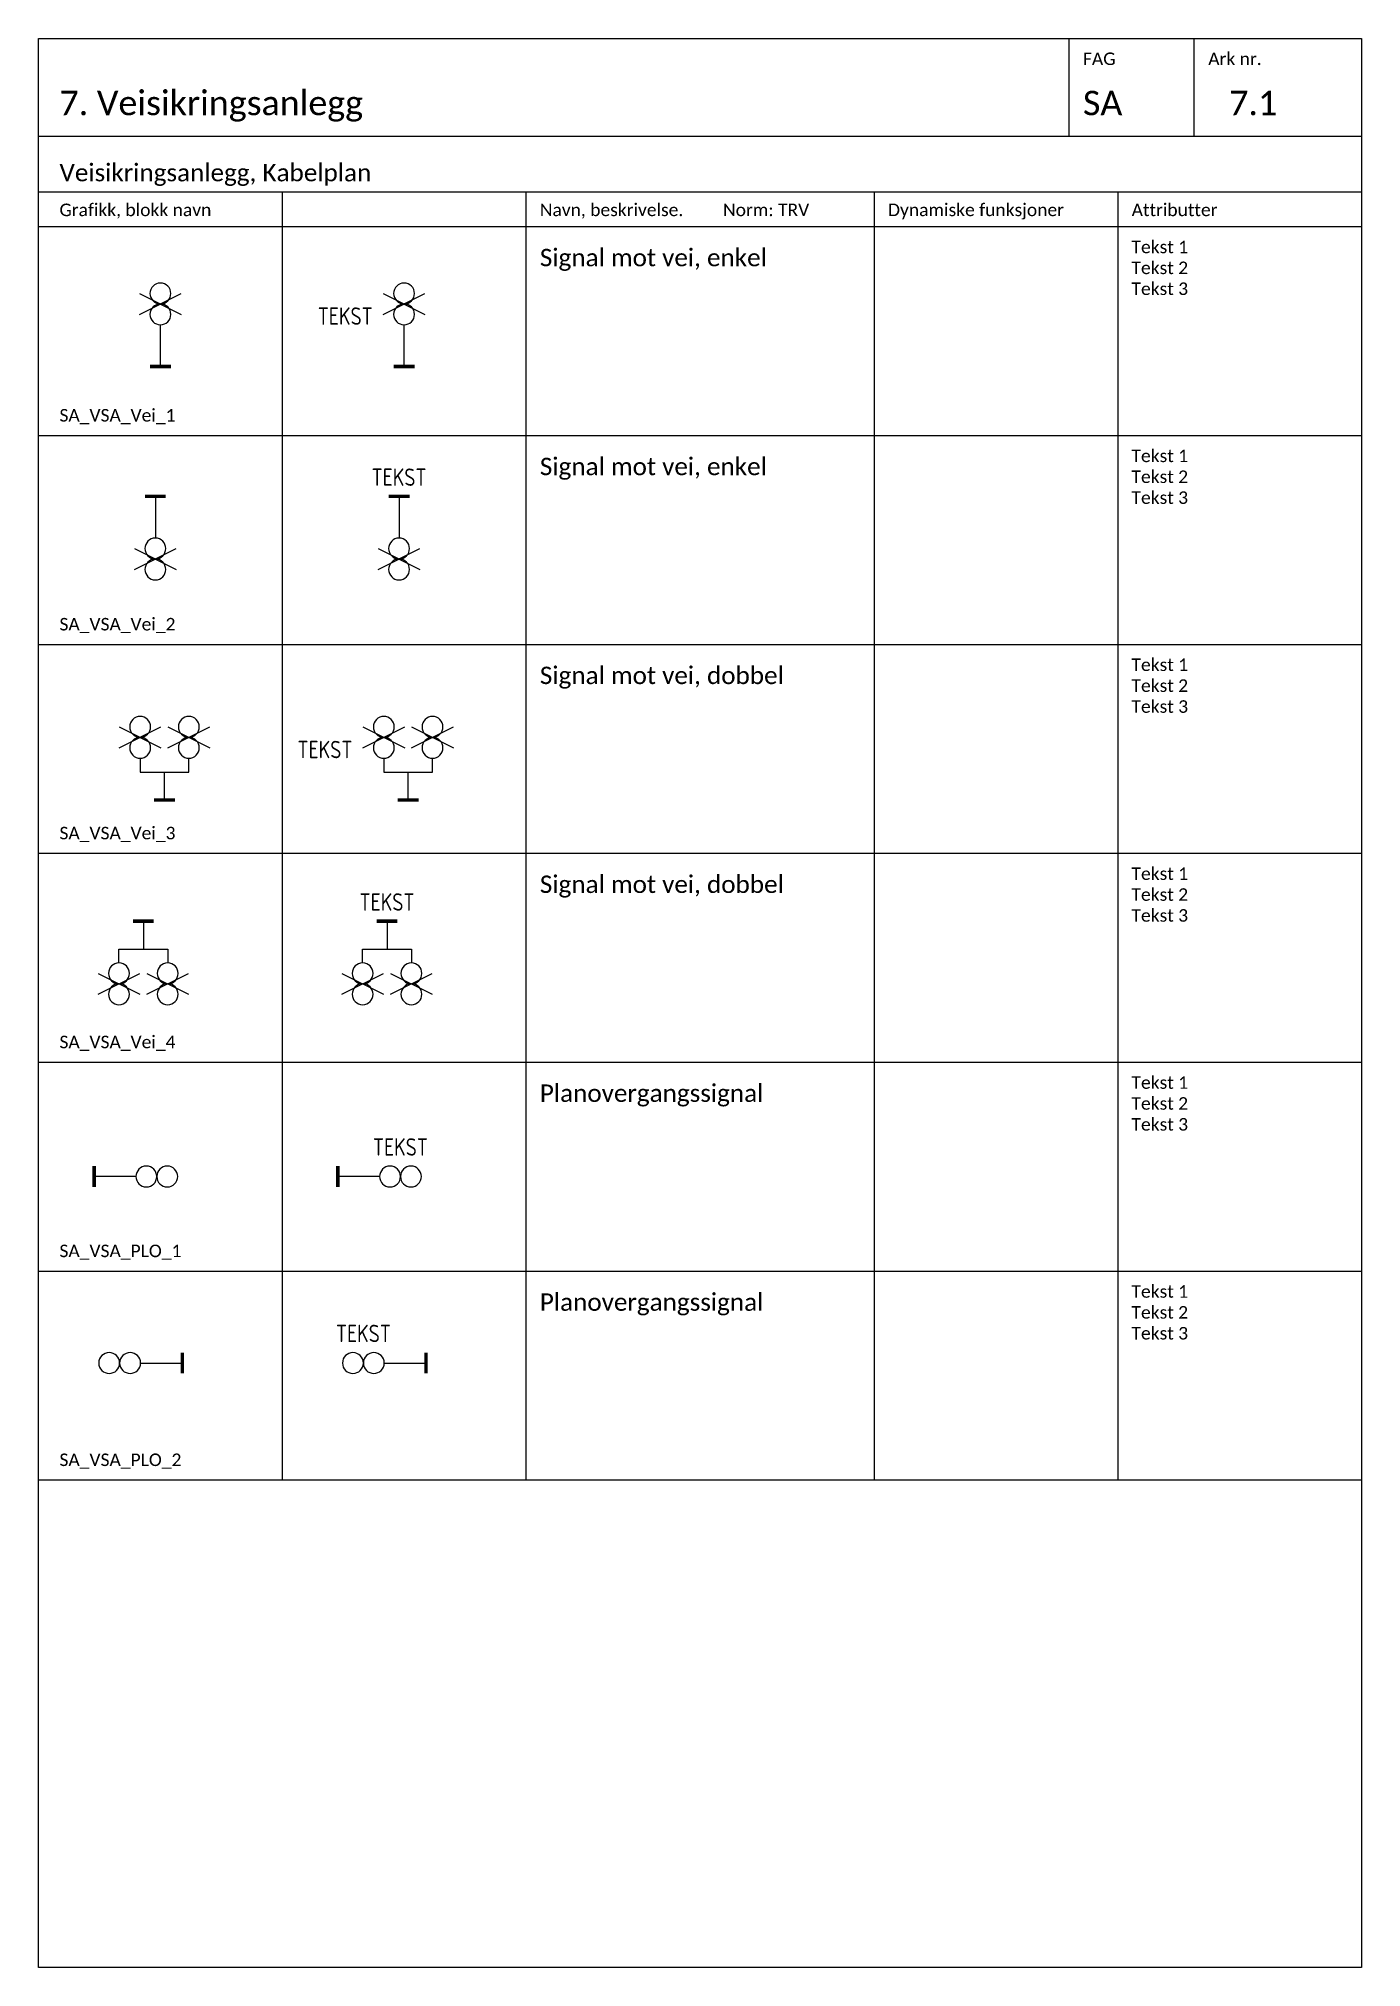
# Model space of a CAD drawing. Header units: millimetres. Extents: x -210 to 2500, y -2763 to 277.
# Drawn here: x 0 to 190, y -1842 to -1565 of the extents above; entities that cross this region are included whole.
import ezdxf
from ezdxf.enums import TextEntityAlignment as Align

# ---------------------------------------------------------------- set-up
doc = ezdxf.new("R2010")
doc.units = ezdxf.units.MM
for name, color, linetype in [('RAMME', 5, 'Continuous'), ('RAMME SYMBOLER', 4, 'Continuous'), ('RAMME TEKST', 7, 'Continuous'), ('SIG-Signaler', 2, 'Continuous'), ('SIG_ATT_Tekst25', 2, 'Continuous')]:
    doc.layers.add(name, color=color, linetype=linetype)
doc.styles.add('Calibri', font='calibri.ttf')
doc.styles.add('ISOCP', font='isocp.shx', dxfattribs={"width": 0.9})

msp = doc.modelspace()

# ---------------------------------------------------------------- texts
at = {"layer": 'RAMME TEKST', "linetype": 'ByBlock', "style": 'Calibri'}
for s, height, p in [('FAG', 1.8, (150, -1568.8)), ('Ark nr.', 1.8, (168, -1568.8)), ('7. Veisikringsanlegg', 3.5, (3, -1576)), ('SA', 3.5, (150, -1576)), ('7.1', 3.5, (171, -1576)), ('Veisikringsanlegg, Kabelplan', 2.5, (3, -1585.5)), ('Grafikk, blokk navn', 1.8, (3, -1590.5)), ('Navn, beskrivelse.         Norm: TRV', 1.8, (72, -1590.5)), ('Dynamiske funksjoner', 1.8, (122, -1590.5)), ('Attributter', 1.8, (157, -1590.5)), ('SA_VSA_Vei_1', 1.8, (3, -1620)), ('SA_VSA_Vei_2', 1.8, (3, -1650)), ('SA_VSA_Vei_3', 1.8, (3, -1680)), ('SA_VSA_Vei_4', 1.8, (3, -1710)), ('SA_VSA_PLO_1', 1.8, (3, -1740)), ('SA_VSA_PLO_2', 1.8, (3, -1770))]:
    msp.add_text(s, height=height, dxfattribs=at).set_placement(p)
at = {"layer": 'RAMME TEKST', "linetype": 'ByBlock', "char_height": 2.5, "width": 46, "attachment_point": 1, "style": 'Calibri'}
for s, insert in [('Signal mot vei, enkel', (72, -1595.2)), ('Signal mot vei, enkel', (72, -1625.2)), ('Signal mot vei, dobbel', (72, -1655.2)), ('Signal mot vei, dobbel', (72, -1685.2)), ('Planovergangssignal', (72, -1715.2)), ('Planovergangssignal', (72, -1745.2))]:
    msp.add_mtext(s, dxfattribs=dict(at, insert=insert))
at = {"layer": 'RAMME TEKST', "linetype": 'ByBlock', "lineweight": -2, "char_height": 1.8, "width": 26.77885, "attachment_point": 1, "style": 'Calibri'}
for insert in [(156.971, -1594.025), (156.971, -1624.025), (156.971, -1654.025), (156.971, -1684.025), (156.971, -1714.025), (156.971, -1744.025)]:
    msp.add_mtext('Tekst 1\\PTekst 2\\PTekst 3', dxfattribs=dict(at, insert=insert))

# ---------------------------------------------------------------- blocks, each defined once
blk = doc.blocks.new('SA_VSA_Vei_1')
at = {"color": 0, "linetype": 'ByBlock', "lineweight": -2}
for points in [[(1.5, 10.5, 1), (-1.5, 10.5, 1), (1.5, 10.5, 1)], [(1.5, 7.5, 1), (-1.5, 7.5, 1), (1.5, 7.5, 1)]]:
    blk.add_lwpolyline(points, format="xyb", dxfattribs=at)
for points in [[(-3, 10.5), (3, 7.5)], [(-3, 7.5), (3, 10.5)], [(0, 0), (0, 6)]]:
    blk.add_lwpolyline(points, dxfattribs=at)
for points, const_width in [([(-1.5, 0), (1.5, 0)], 0.5), ([(1.5, 0), (-1.5, 0)], 0.15)]:
    blk.add_lwpolyline(points, dxfattribs=dict(at, const_width=const_width))
at = {"layer": 'SIG_ATT_Tekst25', "linetype": 'ByBlock', "lineweight": -2, "style": 'ISOCP', "width": 0.9}
blk.add_attdef('TEKST1', text='', height=2.5, dxfattribs=at).set_placement((-4.5, 6), align=Align.RIGHT)
blk.add_attdef('TEKST2', (4.5, 6), '', height=2.5, dxfattribs=at)
blk.add_attdef('TEKST3', text='', height=2.5, dxfattribs=at).set_placement((0, -3.5), align=Align.CENTER)
blk = doc.blocks.new('SA_VSA_Vei_3')
at = {"color": 0, "linetype": 'ByBlock', "lineweight": -2}
for points in [[(-2, 10.5, 1), (-5, 10.5, 1), (-2, 10.5, 1)], [(5, 10.5, 1), (2, 10.5, 1), (5, 10.5, 1)], [(-2, 7.5, 1), (-5, 7.5, 1), (-2, 7.5, 1)], [(5, 7.5, 1), (2, 7.5, 1), (5, 7.5, 1)]]:
    blk.add_lwpolyline(points, format="xyb", dxfattribs=at)
for points in [[(-6.5, 10.5), (-0.5, 7.5)], [(-6.5, 7.5), (-0.5, 10.5)], [(0.5, 10.5), (6.5, 7.5)], [(0.5, 7.5), (6.5, 10.5)], [(-3.5, 6), (-3.5, 4)], [(3.5, 4), (3.5, 6)], [(-3.5, 4), (3.5, 4)], [(0, 0), (0, 4)]]:
    blk.add_lwpolyline(points, dxfattribs=at)
for const_width in [0.5, 0.15]:
    blk.add_lwpolyline([(1.5, 0), (-1.5, 0)], dxfattribs=dict(at, const_width=const_width))
at = {"layer": 'SIG_ATT_Tekst25', "linetype": 'ByBlock', "lineweight": -2, "style": 'ISOCP', "width": 0.9}
blk.add_attdef('TEKST1', text='', height=2.5, dxfattribs=at).set_placement((-8, 6), align=Align.RIGHT)
blk.add_attdef('TEKST2', (8, 6), '', height=2.5, dxfattribs=at)
blk.add_attdef('TEKST3', text='', height=2.5, dxfattribs=at).set_placement((0, -3.5), align=Align.CENTER)
blk = doc.blocks.new('SA_VSA_Vei_2')
at = {"color": 0, "linetype": 'ByBlock', "lineweight": -2}
for points, const_width in [([(-1.5, 0), (1.5, 0)], 0.5), ([(1.5, 0), (-1.5, 0)], 0.15)]:
    blk.add_lwpolyline(points, dxfattribs=dict(at, const_width=const_width))
for points in [[(0, 0), (0, -6)], [(-3, -10.5), (3, -7.5)], [(-3, -7.5), (3, -10.5)]]:
    blk.add_lwpolyline(points, dxfattribs=at)
for points in [[(1.5, -7.5, 1), (-1.5, -7.5, 1), (1.5, -7.5, 1)], [(1.5, -10.5, 1), (-1.5, -10.5, 1), (1.5, -10.5, 1)]]:
    blk.add_lwpolyline(points, format="xyb", dxfattribs=at)
at = {"layer": 'SIG_ATT_Tekst25', "linetype": 'ByBlock', "lineweight": -2, "style": 'ISOCP', "width": 0.9}
blk.add_attdef('TEKST1', text='', height=2.5, dxfattribs=at).set_placement((0, 1.5), align=Align.CENTER)
blk.add_attdef('TEKST2', text='', height=2.5, dxfattribs=at).set_placement((-4.5, -8), align=Align.RIGHT)
blk.add_attdef('TEKST3', (4.5, -8), '', height=2.5, dxfattribs=at)
blk = doc.blocks.new('SA_VSA_PLO_2')
at = {"color": 0, "linetype": 'ByBlock', "lineweight": -2}
for points in [[(-9, 0, 1), (-12, 0, 1), (-9, 0, 1)], [(-6, 0, 1), (-9, 0, 1), (-6, 0, 1)]]:
    blk.add_lwpolyline(points, format="xyb", dxfattribs=at)
blk.add_lwpolyline([(-6, 0), (0, 0)], dxfattribs=at)
for const_width in [0.5, 0.15]:
    blk.add_lwpolyline([(0, 1.5), (0, -1.5)], dxfattribs=dict(at, const_width=const_width))
at = {"layer": 'SIG_ATT_Tekst25', "linetype": 'ByBlock', "lineweight": -2, "style": 'ISOCP', "width": 0.9}
for tag, p in [('TEKST1', (-8.99, 3)), ('TEKST3', (-8.99, -4.5))]:
    blk.add_attdef(tag, text='', height=2.5, dxfattribs=at).set_placement(p, align=Align.CENTER)
blk.add_attdef('TEKST2', (1.5, -1.22), '', height=2.5, dxfattribs=at)
blk = doc.blocks.new('SA_VSA_Vei_4')
at = {"color": 0, "linetype": 'ByBlock', "lineweight": -2}
for const_width in [0.5, 0.15]:
    blk.add_lwpolyline([(1.5, 0), (-1.5, 0)], dxfattribs=dict(at, const_width=const_width))
for points in [[(0, 0), (0, -4)], [(-3.5, -4), (3.5, -4)], [(-3.5, -6), (-3.5, -4)], [(3.5, -4), (3.5, -6)], [(-6.5, -10.5), (-0.5, -7.5)], [(-6.5, -7.5), (-0.5, -10.5)], [(0.5, -10.5), (6.5, -7.5)], [(0.5, -7.5), (6.5, -10.5)]]:
    blk.add_lwpolyline(points, dxfattribs=at)
for points in [[(-2, -7.5, 1), (-5, -7.5, 1), (-2, -7.5, 1)], [(5, -7.5, 1), (2, -7.5, 1), (5, -7.5, 1)], [(-2, -10.5, 1), (-5, -10.5, 1), (-2, -10.5, 1)], [(5, -10.5, 1), (2, -10.5, 1), (5, -10.5, 1)]]:
    blk.add_lwpolyline(points, format="xyb", dxfattribs=at)
at = {"layer": 'SIG_ATT_Tekst25', "linetype": 'ByBlock', "lineweight": -2, "style": 'ISOCP', "width": 0.9}
blk.add_attdef('TEKST1', text='', height=2.5, dxfattribs=at).set_placement((0, 1.5), align=Align.CENTER)
blk.add_attdef('TEKST2', text='', height=2.5, dxfattribs=at).set_placement((-8, -8), align=Align.RIGHT)
blk.add_attdef('TEKST3', (8, -8), '', height=2.5, dxfattribs=at)
blk = doc.blocks.new('SA_VSA_PLO_1')
at = {"color": 0, "linetype": 'ByBlock', "lineweight": -2}
for points, const_width in [([(0, -1.5), (0, 1.5)], 0.5), ([(0, 1.5), (0, -1.5)], 0.15)]:
    blk.add_lwpolyline(points, dxfattribs=dict(at, const_width=const_width))
blk.add_lwpolyline([(6, 0), (0, 0)], dxfattribs=at)
for points in [[(9, 0, 1), (6, 0, 1), (9, 0, 1)], [(12, 0, 1), (9, 0, 1), (12, 0, 1)]]:
    blk.add_lwpolyline(points, format="xyb", dxfattribs=at)
at = {"layer": 'SIG_ATT_Tekst25', "linetype": 'ByBlock', "lineweight": -2, "style": 'ISOCP', "width": 0.9}
for tag, p in [('TEKST1', (8.99, 3)), ('TEKST3', (8.99, -5))]:
    blk.add_attdef(tag, text='', height=2.5, dxfattribs=at).set_placement(p, align=Align.CENTER)
blk.add_attdef('TEKST2', text='', height=2.5, dxfattribs=at).set_placement((-1.78, -1.22), align=Align.RIGHT)

# ---------------------------------------------------------------- linework, layer by layer
at = {"layer": 'RAMME'}
msp.add_line((0, -1579), (190, -1579), dxfattribs=at)
msp.add_lwpolyline([(190, -1842), (0, -1842), (0, -1565), (190, -1565)], close=True, dxfattribs=at)
at = {"layer": 'RAMME SYMBOLER'}
for p, q in [((148, -1579), (148, -1565)), ((166, -1579), (166, -1565)), ((0, -1587), (190, -1587)), ((35, -1587), (35, -1772)), ((70, -1587), (70, -1772)), ((120, -1587), (120, -1772)), ((155, -1587), (155, -1772)), ((0, -1592), (190, -1592)), ((0, -1622), (190, -1622)), ((0, -1652), (190, -1652)), ((0, -1682), (190, -1682)), ((0, -1712), (190, -1712)), ((0, -1742), (190, -1742)), ((0, -1772), (190, -1772))]:
    msp.add_line(p, q, dxfattribs=at)

# ---------------------------------------------------------------- block references
at = {"layer": 'SIG-Signaler'}
for name, p in [('SA_VSA_Vei_1', (17.499, -1612.103)), ('SA_VSA_Vei_2', (16.776, -1630.737)), ('SA_VSA_Vei_3', (18.084, -1674.348)), ('SA_VSA_Vei_4', (15.048, -1691.746)), ('SA_VSA_PLO_1', (7.982, -1728.421)), ('SA_VSA_PLO_2', (20.647, -1755.205))]:
    msp.add_blockref(name, p, dxfattribs=at)
for name, p in [('SA_VSA_Vei_1', (52.499, -1612.103)), ('SA_VSA_Vei_2', (51.776, -1630.737)), ('SA_VSA_Vei_3', (53.084, -1674.348)), ('SA_VSA_Vei_4', (50.048, -1691.746)), ('SA_VSA_PLO_1', (42.982, -1728.421)), ('SA_VSA_PLO_2', (55.647, -1755.205))]:
    msp.add_blockref(name, p, dxfattribs=at).add_auto_attribs({'TEKST1': 'TEKST'})

msp.set_redraw_order([(e.dxf.handle, doc.entitydb.next_handle()) for e in msp.query("TEXT MTEXT ATTDEF DIMENSION ARC_DIMENSION")])  # texts and dimensions are drawn at this point

doc.saveas('drawing.dxf')
